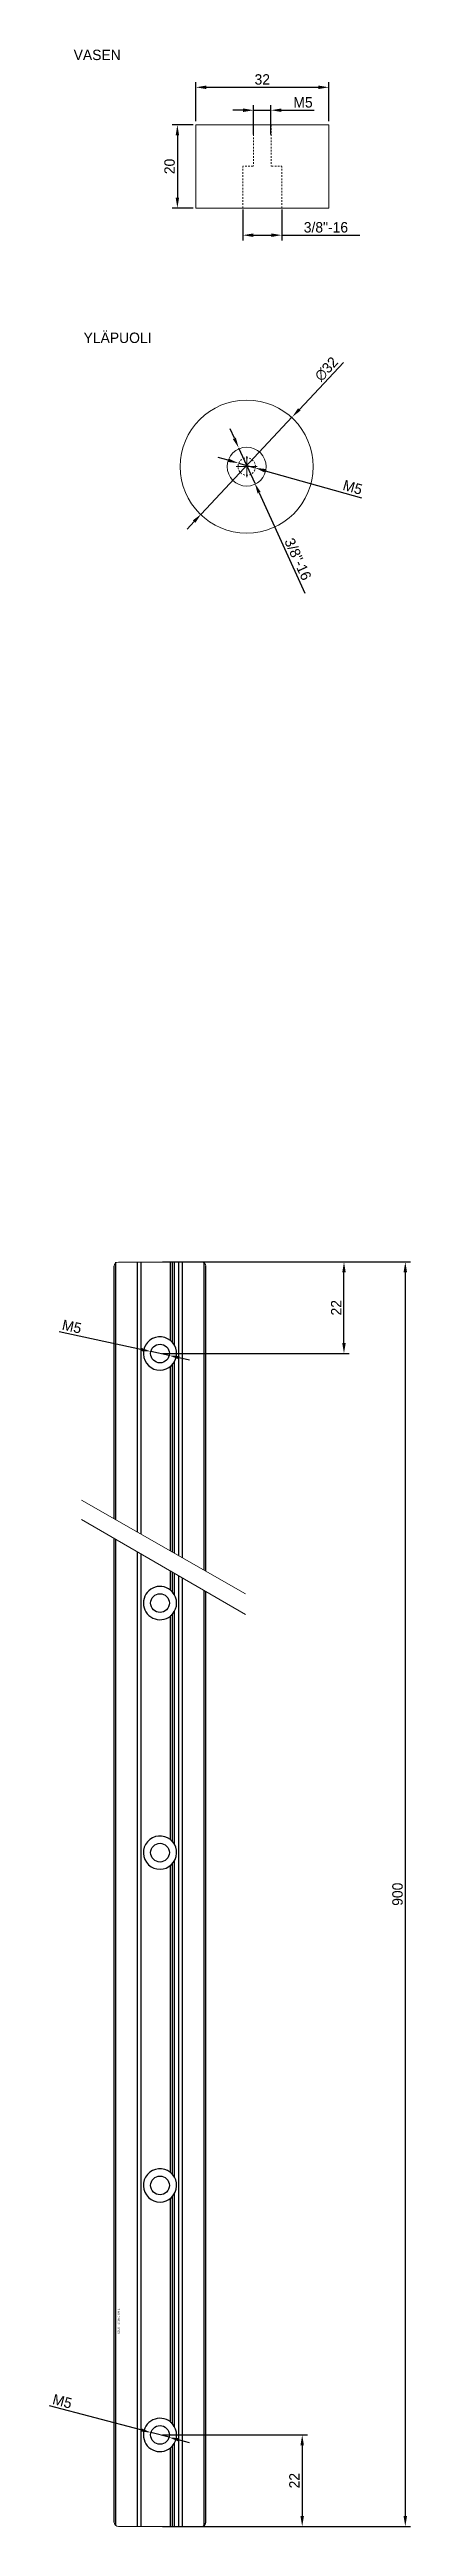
# Model space of a CAD drawing. Header units: millimetres. Extents: x -784753 to 2633, y -710 to 77802.
# Drawn here: x 2546 to 2633, y -384 to 211 of the extents above; entities that cross this region are included whole.
import ezdxf

# ---------------------------------------------------------------- set-up
doc = ezdxf.new("R2010")
doc.units = ezdxf.units.MM
doc.linetypes.add('phl_center', pattern=[0.75, 0.4, -0.35])
doc.layers.add('ATTRIBUUTIT', color=61, linetype='Continuous')
doc.layers.add('Dimension (ANSI)', color=51, linetype='Continuous', lineweight=9)
doc.layers.add('Hatch (ANSI)', color=9, linetype='Continuous', lineweight=9)
doc.styles.add('Note Text (ANSI)', font='ARIAL.TTF')
doc.dimstyles.new('ISO-25', dxfattribs={"dimtxt": 2.5, "dimasz": 2.5, "dimexe": 1.25, "dimexo": 0.625, "dimtad": 1, "dimtxsty": 'Standard', "dimcen": 2.5, "dimadec": 0, "dimazin": 0, "dimtfac": 1, "dimtmove": 0, "dimatfit": 3, "dimfxl": 0, "dimarcsym": 0})

msp = doc.modelspace()

# ---------------------------------------------------------------- texts
at = {"lineweight": 0, "char_height": 2.5, "attachment_point": 1}
for s, insert, width in [('VASEN', (2552.311, 211.322), 30.3076), ('YLÄPUOLI', (2554.698, 143.309), 21.95511)]:
    msp.add_mtext(s, dxfattribs=dict(at, insert=insert, width=width))

# ---------------------------------------------------------------- blocks, each defined once
blk = doc.blocks.new('TRIPOD-KIINNITYS-PALA-LSIDE')
at = {"lineweight": 0}
for p, q in [((1234.7, 120.98), (1234.7, 140.98)), ((1234.7, 140.98), (1240.7, 140.98)), ((1240.7, 140.98), (1243.2, 140.98)), ((1243.2, 140.98), (1258.2, 140.98)), ((1248.45, 140.98), (1252.95, 140.98)), ((1250.7, 140.98), (1248.6, 140.98)), ((1250.7, 140.98), (1252.8, 140.98)), ((1260.7, 140.98), (1258.2, 140.98)), ((1266.7, 140.98), (1260.7, 140.98)), ((1266.7, 120.98), (1266.7, 140.98)), ((1250.7, 120.98), (1234.7, 120.98)), ((1243.2, 120.98), (1240.7, 120.98)), ((1250.7, 120.98), (1266.7, 120.98)), ((1258.2, 120.98), (1260.7, 120.98))]:
    blk.add_line(p, q, dxfattribs=at)
at = {"linetype": 'phl_center', "lineweight": 0}
for p, q in [((1248.6, 140.98), (1248.6, 131.06)), ((1252.8, 140.98), (1252.8, 131.06)), ((1248.45, 131.06), (1246.02, 131.06)), ((1252.95, 131.06), (1255.39, 131.06)), ((1246.02, 120.98), (1246.02, 130.98)), ((1255.39, 120.98), (1255.39, 130.98)), ((1250.7, 120.98), (1246.02, 120.98))]:
    blk.add_line(p, q, dxfattribs=at)
blk = doc.blocks.new('*D366')
at = {"layer": 'Defpoints', "color": 0, "lineweight": -3}
for p in [(2613.7, 202.28), (2581.7, 193.51), (2613.7, 193.51)]:
    blk.add_point(p, dxfattribs=at)
at = {"layer": 'Dimension (ANSI)', "color": 0, "lineweight": -2}
for p, q in [((2581.7, 194.14), (2581.7, 203.53)), ((2613.7, 194.14), (2613.7, 203.53)), ((2584.2, 202.28), (2611.2, 202.28))]:
    blk.add_line(p, q, dxfattribs=at)
for points in [[(2584.2, 201.86), (2584.2, 202.7), (2581.7, 202.28)], [(2611.2, 202.7), (2611.2, 201.86), (2613.7, 202.28)]]:
    blk.add_solid(points, dxfattribs=at)
at = {"layer": 'Dimension (ANSI)', "color": 0, "lineweight": -2, "insert": (2597.7, 204.16), "char_height": 2.5, "attachment_point": 5}
blk.add_mtext('32', dxfattribs=at)
blk = doc.blocks.new('*D367')
at = {"layer": 'Defpoints', "color": 0, "lineweight": -3}
for p in [(2581.7, 193.25), (2577.27, 173.25), (2581.7, 173.25)]:
    blk.add_point(p, dxfattribs=at)
at = {"layer": 'Dimension (ANSI)', "color": 0, "lineweight": -2}
for p, q in [((2581.08, 193.25), (2576.02, 193.25)), ((2577.27, 190.75), (2577.27, 175.75)), ((2581.08, 173.25), (2576.02, 173.25))]:
    blk.add_line(p, q, dxfattribs=at)
for points in [[(2576.86, 190.75), (2577.69, 190.75), (2577.27, 193.25)], [(2577.69, 175.75), (2576.86, 175.75), (2577.27, 173.25)]]:
    blk.add_solid(points, dxfattribs=at)
at = {"layer": 'Dimension (ANSI)', "color": 0, "lineweight": -2, "insert": (2575.4, 183.25), "char_height": 2.5, "attachment_point": 5, "rotation": 90}
blk.add_mtext('20', dxfattribs=at)
blk = doc.blocks.new('*D368')
at = {"layer": 'Defpoints', "color": 0, "lineweight": -3}
for p in [(2593.02, 173.51), (2602.39, 173.51), (2602.39, 166.73)]:
    blk.add_point(p, dxfattribs=at)
at = {"layer": 'Dimension (ANSI)', "color": 0, "lineweight": -2}
for p, q in [((2593.02, 172.89), (2593.02, 165.48)), ((2602.39, 172.89), (2602.39, 165.48)), ((2595.52, 166.73), (2599.89, 166.73)), ((2602.39, 166.73), (2604.89, 166.73)), ((2604.89, 166.73), (2621.14, 166.73))]:
    blk.add_line(p, q, dxfattribs=at)
for points in [[(2595.52, 166.31), (2595.52, 167.14), (2593.02, 166.73)], [(2599.89, 167.14), (2599.89, 166.31), (2602.39, 166.73)]]:
    blk.add_solid(points, dxfattribs=at)
at = {"layer": 'Dimension (ANSI)', "color": 0, "lineweight": -2, "insert": (2613.02, 168.6), "char_height": 2.5, "attachment_point": 5}
blk.add_mtext('3/8"-16', dxfattribs=at)
blk = doc.blocks.new('TRIPOD-KIINNITYS-PALA-BSIDE')
at = {"lineweight": 0}
for radius in [16, 4.68]:
    blk.add_circle((1508.81, 148.07), radius, dxfattribs=at)
at = {"linetype": 'phl_center', "lineweight": 0}
blk.add_circle((1508.81, 148.07), 2.1, dxfattribs=at)
at = {"layer": 'Hatch (ANSI)', "color": 0, "lineweight": 0}
for p, q in [((1508.81, 150.57), (1508.81, 145.57)), ((1506.31, 148.07), (1511.31, 148.07))]:
    blk.add_line(p, q, dxfattribs=at)
blk = doc.blocks.new('*D370')
at = {"layer": 'Defpoints', "color": 0, "lineweight": -3}
for p in [(2592.01, 115.62), (2595.9, 107.09)]:
    blk.add_point(p, dxfattribs=at)
at = {"layer": 'Dimension (ANSI)', "color": 0, "lineweight": -2}
for p, q in [((2590.98, 117.89), (2589.94, 120.17)), ((2592.01, 115.62), (2595.9, 107.09)), ((2596.94, 104.82), (2607.95, 80.67))]:
    blk.add_line(p, q, dxfattribs=at)
for points in [[(2591.35, 118.06), (2590.6, 117.72), (2592.01, 115.62)], [(2596.56, 104.64), (2597.32, 104.99), (2595.9, 107.09)]]:
    blk.add_solid(points, dxfattribs=at)
at = {"layer": 'Dimension (ANSI)', "color": 0, "lineweight": -2, "insert": (2606.28, 88.84), "char_height": 2.5, "attachment_point": 5, "rotation": 294.51485}
blk.add_mtext('3/8"-16', dxfattribs=at)
blk = doc.blocks.new('*D372')
at = {"layer": 'Defpoints', "color": 0, "lineweight": -3}
for p in [(2604.91, 123.02), (2583.01, 99.69)]:
    blk.add_point(p, dxfattribs=at)
at = {"layer": 'Dimension (ANSI)', "color": 0, "lineweight": -2}
for p, q in [((2606.62, 124.84), (2617.21, 136.14)), ((2583.01, 99.69), (2604.91, 123.02)), ((2581.3, 97.86), (2579.59, 96.04))]:
    blk.add_line(p, q, dxfattribs=at)
for points in [[(2606.92, 124.56), (2606.31, 125.13), (2604.91, 123.02)], [(2580.99, 98.15), (2581.6, 97.58), (2583.01, 99.69)]]:
    blk.add_solid(points, dxfattribs=at)
at = {"layer": 'Dimension (ANSI)', "color": 0, "lineweight": -2, "insert": (2613.14, 134.54), "char_height": 2.5, "attachment_point": 5, "rotation": 46.82094}
blk.add_mtext('∅32', dxfattribs=at)
blk = doc.blocks.new('*D373')
at = {"layer": 'Defpoints', "color": 0, "lineweight": -3}
for p in [(2591.94, 111.92), (2595.98, 110.78)]:
    blk.add_point(p, dxfattribs=at)
at = {"layer": 'Dimension (ANSI)', "color": 0, "lineweight": -2}
for p, q in [((2589.53, 112.6), (2587.12, 113.28)), ((2591.94, 111.92), (2595.98, 110.78)), ((2598.38, 110.1), (2621.56, 103.56))]:
    blk.add_line(p, q, dxfattribs=at)
for points in [[(2589.64, 113), (2589.42, 112.2), (2591.94, 111.92)], [(2598.27, 109.7), (2598.5, 110.51), (2595.98, 110.78)]]:
    blk.add_solid(points, dxfattribs=at)
at = {"layer": 'Dimension (ANSI)', "color": 0, "lineweight": -2, "insert": (2619.46, 106.1), "char_height": 2.5, "attachment_point": 5, "rotation": 344.23477}
blk.add_mtext('M5', dxfattribs=at)
blk = doc.blocks.new('*D374')
at = {"layer": 'Defpoints', "color": 0, "lineweight": -3}
for p in [(2599.8, 196.77), (2595.6, 190.34), (2599.8, 190.34)]:
    blk.add_point(p, dxfattribs=at)
at = {"layer": 'Dimension (ANSI)', "color": 0, "lineweight": -2}
for p, q in [((2593.1, 196.77), (2590.6, 196.77)), ((2595.6, 190.97), (2595.6, 198.02)), ((2595.6, 196.77), (2599.8, 196.77)), ((2599.8, 190.97), (2599.8, 198.02)), ((2602.3, 196.77), (2604.8, 196.77)), ((2604.8, 196.77), (2610.22, 196.77))]:
    blk.add_line(p, q, dxfattribs=at)
for points in [[(2593.1, 197.19), (2593.1, 196.35), (2595.6, 196.77)], [(2602.3, 196.35), (2602.3, 197.19), (2599.8, 196.77)]]:
    blk.add_solid(points, dxfattribs=at)
at = {"layer": 'Dimension (ANSI)', "color": 0, "lineweight": -2, "insert": (2607.51, 198.65), "char_height": 2.5, "attachment_point": 5}
blk.add_mtext('M5', dxfattribs=at)
blk = doc.blocks.new('KISKO-TS-15-1-TSIDE')
at = {"linetype": 'ByBlock'}
for p, q in [((1562.99, 186.33), (1562.99, 247.06)), ((1563.39, 186.1), (1563.39, 248.06)), ((1568.59, 183.14), (1568.59, 248.06)), ((1569.45, 182.65), (1569.45, 248.06)), ((1576.49, 229.18), (1576.49, 248.06)), ((1576.99, 228.71), (1576.99, 248.06)), ((1577.49, 228), (1577.49, 248.06)), ((1578.52, 177.48), (1578.52, 248.06)), ((1579.39, 176.98), (1579.39, 248.06)), ((1584.59, 174.02), (1584.59, 248.06)), ((1584.99, 173.79), (1584.99, 247.06)), ((1576.49, 178.64), (1576.49, 222.94)), ((1576.99, 178.35), (1576.99, 223.41)), ((1577.49, 178.07), (1577.49, 224.12)), ((1562.99, 66.06), (1562.99, 181.58)), ((1563.39, 66.06), (1563.39, 181.35)), ((1568.59, 66.06), (1568.59, 178.35)), ((1569.45, 66.06), (1569.45, 177.85)), ((1576.49, 169.18), (1576.49, 173.79)), ((1576.99, 168.71), (1576.99, 173.5)), ((1577.49, 168), (1577.49, 173.21)), ((1578.52, 66.06), (1578.52, 172.62)), ((1579.39, 66.06), (1579.39, 172.12)), ((1584.59, 66.06), (1584.59, 169.11)), ((1584.99, 66.06), (1584.99, 168.88)), ((1576.49, 109.18), (1576.49, 162.94)), ((1576.99, 108.71), (1576.99, 163.41)), ((1577.49, 108), (1577.49, 164.12)), ((1576.49, 66.06), (1576.49, 102.94)), ((1576.99, 66.06), (1576.99, 103.41)), ((1577.49, 66.06), (1577.49, 104.12)), ((1562.99, -54.94), (1562.99, 66.06)), ((1563.39, -55.74), (1563.39, 66.06)), ((1568.59, -55.94), (1568.59, 66.06)), ((1569.45, -55.94), (1569.45, 66.06)), ((1576.49, 29.18), (1576.49, 66.06)), ((1576.99, 28.71), (1576.99, 66.06)), ((1577.49, 28), (1577.49, 66.06)), ((1578.52, -55.94), (1578.52, 66.06)), ((1579.39, -55.94), (1579.39, 66.06)), ((1584.59, -55.74), (1584.59, 66.06)), ((1584.99, -54.94), (1584.99, 66.06)), ((1577.49, -32), (1577.49, 24.12)), ((1576.49, -30.82), (1576.49, 22.94)), ((1576.99, -31.29), (1576.99, 23.41)), ((1576.49, -55.94), (1576.49, -37.06)), ((1576.99, -55.94), (1576.99, -36.59)), ((1577.49, -55.94), (1577.49, -35.88))]:
    blk.add_line(p, q, dxfattribs=at)
at = {"linetype": 'ByBlock', "lineweight": 0}
for p, q in [((1563.99, 248.06), (1583.99, 248.06)), ((1555.13, 190.81), (1594.6, 168.32)), ((1555.13, 186.12), (1594.6, 163.33)), ((1563.99, -55.94), (1583.99, -55.94))]:
    blk.add_line(p, q, dxfattribs=at)
at = {"linetype": 'ByBlock'}
for centre in [(1573.99, 226.06), (1573.99, 166.06), (1573.99, 106.06), (1573.99, 26.06), (1573.99, -33.94)]:
    blk.add_circle(centre, 2.25, dxfattribs=at)
at = {"linetype": 'ByBlock', "lineweight": 0}
for centre, start, end in [((1563.99, 247.06), 90, 180), ((1583.99, 247.06), 0, 90), ((1563.99, -54.94), 180, 270)]:
    blk.add_arc(centre, 1, start, end, dxfattribs=at)
at = {"linetype": 'ByBlock'}
for centre, radius, start, end in [((1573.99, 226.06), 4, 51.31781, 41.40962), ((1573.99, 226.06), 4, 41.40962, 51.31781), ((1573.99, 166.06), 4, 51.31781, 180), ((1573.99, 166.06), 4, 41.40962, 51.31781), ((1573.99, 166.06), 4, 318.59038, 41.40962), ((1573.99, 166.06), 4, 180, 308.68219), ((1573.99, 166.06), 4, 308.68219, 318.59038), ((1573.99, 106.06), 4, 51.31781, 41.40962), ((1573.99, 106.06), 4, 41.40962, 51.31781), ((1573.99, 26.06), 4, 51.31781, 41.40962), ((1573.99, 26.06), 4, 41.40962, 51.31781), ((1573.99, -33.94), 4, 51.31781, 180), ((1573.99, -33.94), 4, 180, 308.68219), ((1573.99, -33.94), 4, 41.40962, 51.31781), ((1573.99, -33.94), 4, 318.59038, 41.40962), ((1573.99, -33.94), 4, 308.68219, 318.59038), ((1583.99, -54.94), 1, 270, 0)]:
    blk.add_arc(centre, radius, start, end, dxfattribs=at)
at = {"layer": 'ATTRIBUUTIT', "lineweight": 0, "insert": (1563.78, -9.7), "char_height": 0.5, "width": 24.7735, "attachment_point": 1, "rotation": 90, "style": 'Note Text (ANSI)'}
blk.add_mtext('IGUS TS 15-1 RAIL', dxfattribs=at)
blk = doc.blocks.new('*D376')
at = {"layer": 'Defpoints', "color": 0, "lineweight": -3}
for p in [(2575.59, -80.14), (2575.59, -384.14), (2632.12, -384.14)]:
    blk.add_point(p, dxfattribs=at)
at = {"layer": 'Dimension (ANSI)', "color": 0, "lineweight": -2}
for p, q in [((2576.21, -80.14), (2633.37, -80.14)), ((2632.12, -82.64), (2632.12, -381.64)), ((2576.21, -384.14), (2633.37, -384.14))]:
    blk.add_line(p, q, dxfattribs=at)
for points in [[(2631.7, -82.64), (2632.54, -82.64), (2632.12, -80.14)], [(2632.54, -381.64), (2631.7, -381.64), (2632.12, -384.14)]]:
    blk.add_solid(points, dxfattribs=at)
at = {"layer": 'Dimension (ANSI)', "color": 0, "lineweight": -2, "insert": (2630.25, -232.14), "char_height": 2.5, "attachment_point": 5, "rotation": 90}
blk.add_mtext('900', dxfattribs=at)
blk = doc.blocks.new('*D377')
at = {"layer": 'Defpoints', "color": 0, "lineweight": -3}
for p in [(2573.09, -80.14), (2617.36, -80.14), (2573.09, -102.14)]:
    blk.add_point(p, dxfattribs=at)
at = {"layer": 'Dimension (ANSI)', "color": 0, "lineweight": -2}
for p, q in [((2573.71, -80.14), (2618.61, -80.14)), ((2617.36, -99.64), (2617.36, -82.64)), ((2573.71, -102.14), (2618.61, -102.14))]:
    blk.add_line(p, q, dxfattribs=at)
for points in [[(2616.95, -82.64), (2617.78, -82.64), (2617.36, -80.14)], [(2617.78, -99.64), (2616.95, -99.64), (2617.36, -102.14)]]:
    blk.add_solid(points, dxfattribs=at)
at = {"layer": 'Dimension (ANSI)', "color": 0, "lineweight": -2, "insert": (2615.49, -91.14), "char_height": 2.5, "attachment_point": 5, "rotation": 90}
blk.add_mtext('22', dxfattribs=at)
blk = doc.blocks.new('*D378')
at = {"layer": 'Defpoints', "color": 0, "lineweight": -3}
for p in [(2573.09, -362.14), (2573.09, -384.14), (2607.31, -384.14)]:
    blk.add_point(p, dxfattribs=at)
at = {"layer": 'Dimension (ANSI)', "color": 0, "lineweight": -2}
for p, q in [((2573.71, -362.14), (2608.56, -362.14)), ((2607.31, -364.64), (2607.31, -381.64)), ((2573.71, -384.14), (2608.56, -384.14))]:
    blk.add_line(p, q, dxfattribs=at)
for points in [[(2606.89, -364.64), (2607.72, -364.64), (2607.31, -362.14)], [(2607.72, -381.64), (2606.89, -381.64), (2607.31, -384.14)]]:
    blk.add_solid(points, dxfattribs=at)
at = {"layer": 'Dimension (ANSI)', "color": 0, "lineweight": -2, "insert": (2605.43, -373.14), "char_height": 2.5, "attachment_point": 5, "rotation": 90}
blk.add_mtext('22', dxfattribs=at)
blk = doc.blocks.new('*D379')
at = {"layer": 'Defpoints', "color": 0, "lineweight": -3}
for p in [(2570.89, -101.67), (2575.29, -102.61)]:
    blk.add_point(p, dxfattribs=at)
at = {"layer": 'Dimension (ANSI)', "color": 0, "lineweight": -2}
for p, q in [((2568.44, -101.15), (2548.84, -96.95)), ((2575.29, -102.61), (2570.89, -101.67)), ((2577.73, -103.14), (2580.18, -103.66))]:
    blk.add_line(p, q, dxfattribs=at)
for points in [[(2568.53, -100.74), (2568.36, -101.56), (2570.89, -101.67)], [(2577.65, -103.55), (2577.82, -102.73), (2575.29, -102.61)]]:
    blk.add_solid(points, dxfattribs=at)
at = {"layer": 'Dimension (ANSI)', "color": 0, "lineweight": -2, "insert": (2551.88, -95.68), "char_height": 2.5, "attachment_point": 5, "rotation": 347.90836}
blk.add_mtext('M5', dxfattribs=at)
blk = doc.blocks.new('*D380')
at = {"layer": 'Defpoints', "color": 0, "lineweight": -3}
for p in [(2570.91, -361.57), (2575.26, -362.71)]:
    blk.add_point(p, dxfattribs=at)
at = {"layer": 'Dimension (ANSI)', "color": 0, "lineweight": -2}
for p, q in [((2568.49, -360.94), (2546.5, -355.18)), ((2575.26, -362.71), (2570.91, -361.57)), ((2577.68, -363.35), (2580.1, -363.98))]:
    blk.add_line(p, q, dxfattribs=at)
for points in [[(2568.6, -360.54), (2568.39, -361.34), (2570.91, -361.57)], [(2577.58, -363.75), (2577.79, -362.94), (2575.26, -362.71)]]:
    blk.add_solid(points, dxfattribs=at)
at = {"layer": 'Dimension (ANSI)', "color": 0, "lineweight": -2, "insert": (2549.59, -354.06), "char_height": 2.5, "attachment_point": 5, "rotation": 345.33278}
blk.add_mtext('M5', dxfattribs=at)

# ---------------------------------------------------------------- dimensions: what is measured, and where the dimension line sits
at = {"layer": 'Dimension (ANSI)', "lineweight": 0}
dim = msp.add_linear_dim(base=(2613.702, 202.281), p1=(2581.702, 193.511), p2=(2613.702, 193.511), dimstyle='ISO-25', dxfattribs=at)
dim.commit()
dim.dimension.update_dxf_attribs({"geometry": '*D366', "text_midpoint": (2597.702, 204.156)})
for base, p1, p2, text, picture, middle in [((2599.802, 196.771), (2595.602, 190.342), (2599.802, 190.342), 'M5', '*D374', (2607.51, 198.646)), ((2602.392, 166.727), (2593.022, 173.511), (2602.392, 173.511), '3/8"-16', '*D368', (2613.017, 168.602))]:
    dim = msp.add_linear_dim(base=base, p1=p1, p2=p2, text=text, dimstyle='ISO-25', dxfattribs=at)
    dim.commit()
    dim.dimension.update_dxf_attribs({"geometry": picture, "text_midpoint": middle})
for base, p1, p2, picture, middle in [((2577.274, 173.248), (2581.702, 193.248), (2581.702, 173.248), '*D367', (2575.399, 183.248)), ((2617.362, -80.143), (2573.088, -102.143), (2573.088, -80.143), '*D377', (2615.487, -91.143)), ((2607.308, -384.143), (2573.088, -362.143), (2573.088, -384.143), '*D378', (2605.433, -373.143))]:
    dim = msp.add_linear_dim(base=base, p1=p1, p2=p2, angle=90, dimstyle='ISO-25', dxfattribs=at)
    dim.commit()
    dim.dimension.update_dxf_attribs({"geometry": picture, "text_midpoint": middle})
dim = msp.add_diameter_dim_2p(p1=(2583.008, 99.686), p2=(2604.905, 123.021), dimstyle='ISO-25', dxfattribs=at)
dim.commit()
dim.dimension.update_dxf_attribs({"geometry": '*D372', "text_midpoint": (2614.506, 133.253), "dimtype": 163})
for p1, p2, text, picture, middle in [((2592.013, 115.617), (2595.901, 107.091), '3/8"-16', '*D370', (2604.577, 88.065)), ((2591.936, 111.925), (2595.978, 110.783), 'M5', '*D373', (2618.952, 104.298)), ((2575.288, -102.614), (2570.888, -101.672), 'M5', '*D379', (2551.489, -97.516)), ((2575.265, -362.713), (2570.912, -361.573), 'M5', '*D380', (2549.118, -355.869))]:
    dim = msp.add_diameter_dim_2p(p1=p1, p2=p2, text=text, dimstyle='ISO-25', dxfattribs=at)
    dim.commit()
    dim.dimension.update_dxf_attribs({"geometry": picture, "text_midpoint": middle, "dimtype": 163})
dim = msp.add_linear_dim(base=(2632.12, -384.143), p1=(2575.588, -80.143), p2=(2575.588, -384.143), angle=90, text='900', dimstyle='ISO-25', dxfattribs=at)
dim.commit()
dim.dimension.update_dxf_attribs({"geometry": '*D376', "text_midpoint": (2630.245, -232.143)})

# ---------------------------------------------------------------- block references
at = {"lineweight": 0}
for name, p in [('TRIPOD-KIINNITYS-PALA-LSIDE', (1347.004, 52.263)), ('TRIPOD-KIINNITYS-PALA-BSIDE', (1085.145, -36.983)), ('KISKO-TS-15-1-TSIDE', (999.101, -328.203))]:
    msp.add_blockref(name, p, dxfattribs=at)

msp.set_redraw_order([(e.dxf.handle, doc.entitydb.next_handle()) for e in msp.query("TEXT MTEXT ATTDEF DIMENSION ARC_DIMENSION")])  # texts and dimensions are drawn at this point

doc.saveas('drawing.dxf')
